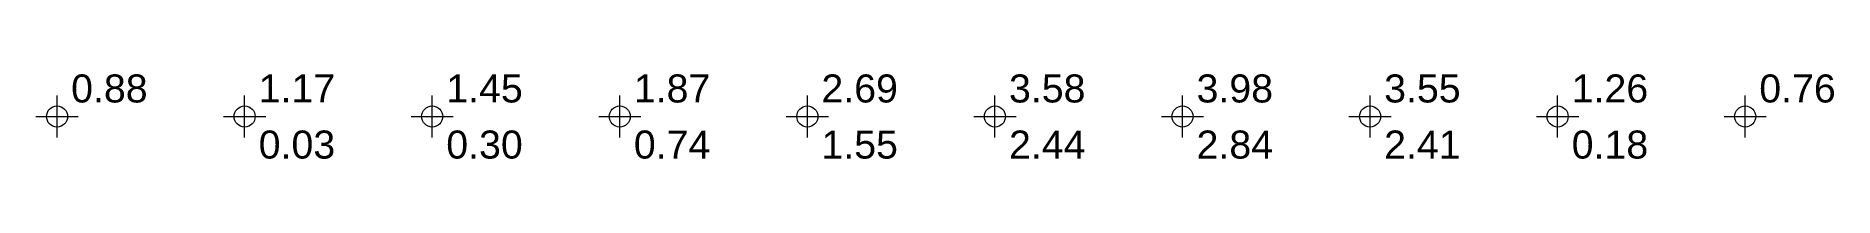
# Model space of a CAD drawing. Extents: x 64444 to 71224, y 9539 to 12461.
# Drawn here: x 67094.4 to 67573.7, y 11988.6 to 12011.4 of the extents above; entities that cross this region are included whole.
import ezdxf

# ---------------------------------------------------------------- set-up
doc = ezdxf.new("R2010")
doc.units = 0
doc.header["$MEASUREMENT"] = 0
doc.layers.get('0').update_dxf_attribs({"linetype": 'CONTINUOUS'})
doc.layers.add('scalars', color=7, linetype='CONTINUOUS', lineweight=9)
doc.styles.get("Standard").update_dxf_attribs({"font": 'arial.ttf'})

# ---------------------------------------------------------------- blocks, each defined once
blk = doc.blocks.new('SYMBOL')
at = {"color": 0}
for points in [[(0, -0.75, 0), (0, 0.75, 0)], [(-0.75, 0, 0), (0.75, 0, 0)]]:
    blk.add_polyline3d(points, dxfattribs=at)
blk.add_circle((0, 0), 0.375, dxfattribs=at)
for tag, p in [('VAL1', (0.5, 0.5)), ('VAL2', (0.5, -1.5))]:
    blk.add_attdef(tag, p, '', height=1, dxfattribs=at)

msp = doc.modelspace()

# ---------------------------------------------------------------- block references
at = {"layer": 'scalars'}
ref = msp.add_blockref('SYMBOL', (67100, 12000), dxfattribs=dict(at, xscale=7.5, yscale=7.5))
ref.add_attrib('VAL1', '0.88', (67103.75, 12003.75), dxfattribs={"layer": '0', "color": 0, "height": 7.5})
at = {"layer": 'scalars', "xscale": 7.5, "yscale": 7.5}
for p, values in [((67150, 12000), {'VAL2': '0.03', 'VAL1': '1.17'}), ((67200, 12000), {'VAL2': '0.30', 'VAL1': '1.45'}), ((67250, 12000), {'VAL2': '0.74', 'VAL1': '1.87'}), ((67300, 12000), {'VAL2': '1.55', 'VAL1': '2.69'}), ((67350, 12000), {'VAL2': '2.44', 'VAL1': '3.58'}), ((67400, 12000), {'VAL2': '2.84', 'VAL1': '3.98'}), ((67450, 12000), {'VAL2': '2.41', 'VAL1': '3.55'}), ((67500, 12000), {'VAL2': '0.18', 'VAL1': '1.26'})]:
    msp.add_blockref('SYMBOL', p, dxfattribs=at).add_auto_attribs(values)
at = {"layer": 'scalars'}
ref = msp.add_blockref('SYMBOL', (67550, 12000), dxfattribs=dict(at, xscale=7.5, yscale=7.5))
ref.add_attrib('VAL1', '0.76', (67553.75, 12003.75), dxfattribs={"layer": '0', "color": 0, "height": 7.5})

doc.saveas('drawing.dxf')
